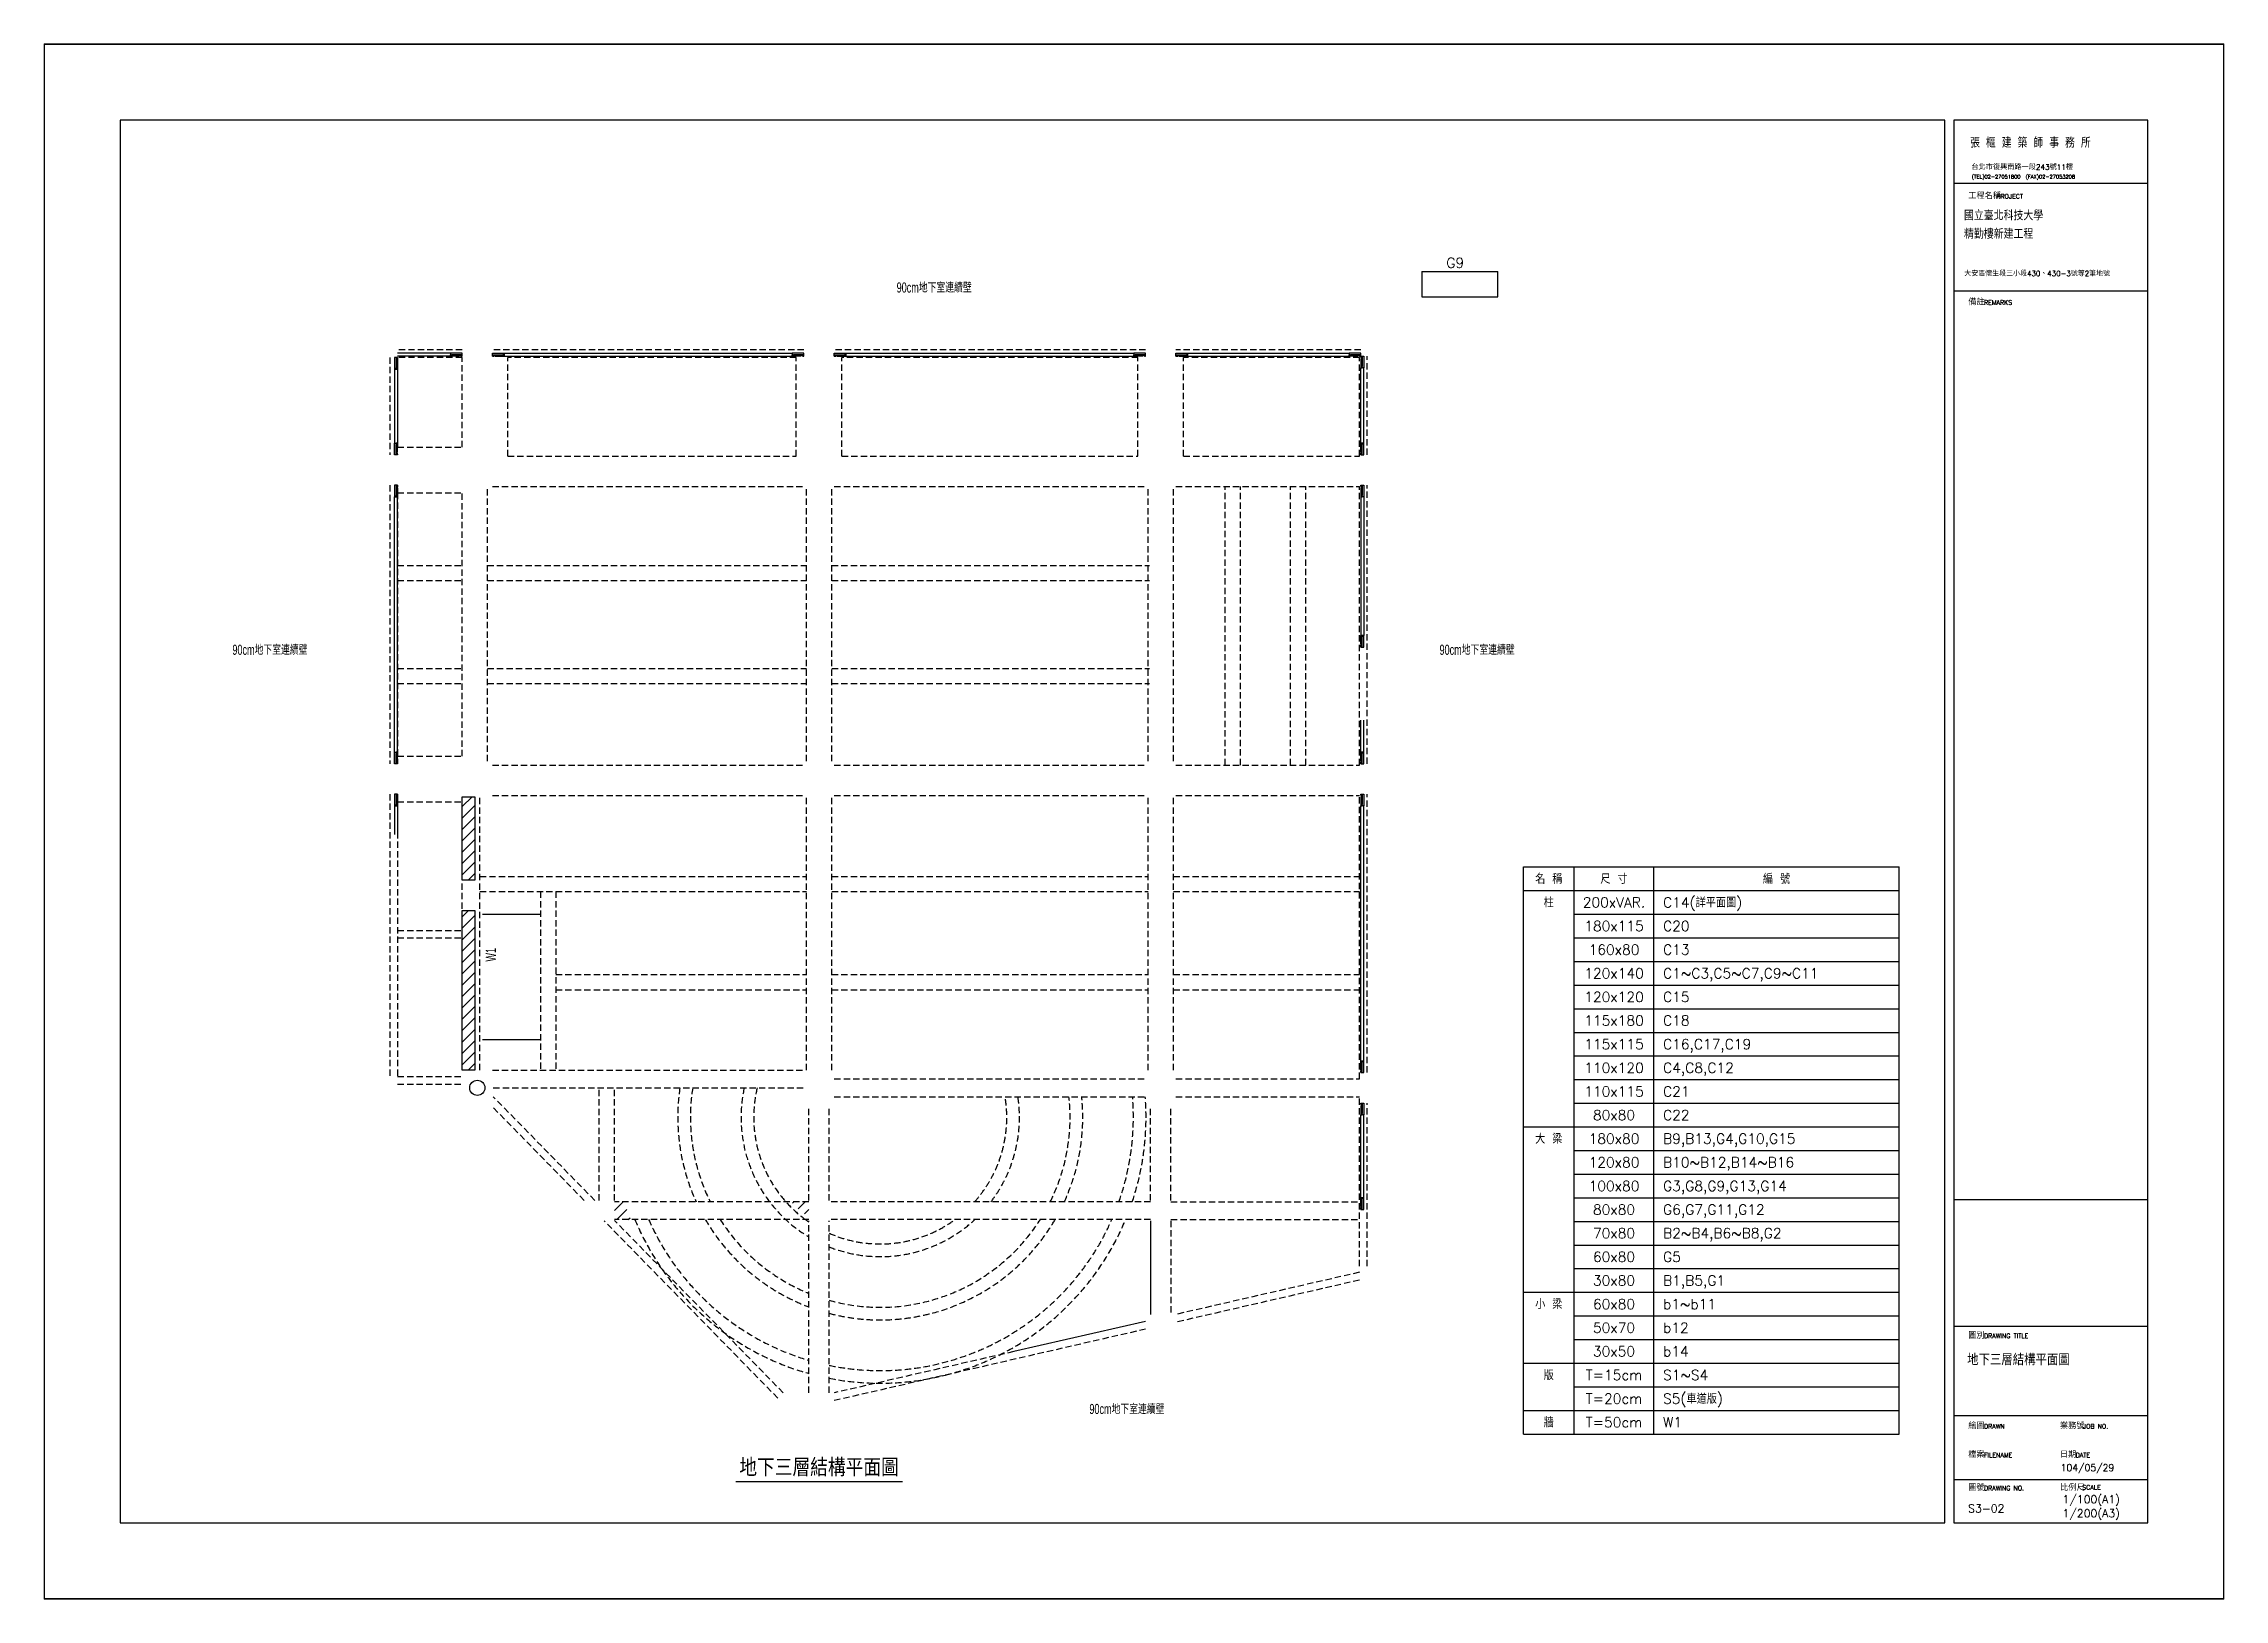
# Model space of a CAD drawing. Header units: millimetres. Extents: x -6716 to 14417, y -6142 to 137521.
# Drawn here: x -2 to 8613, y 118269 to 124414 of the extents above; entities that cross this region are included whole.
import ezdxf
from ezdxf.enums import TextEntityAlignment as Align

# ---------------------------------------------------------------- set-up
doc = ezdxf.new("R2010")
doc.units = ezdxf.units.MM
doc.header["$LTSCALE"] = 100
doc.linetypes.add('CENTER', pattern=[2, 1.25, -0.25, 0.25, -0.25])
doc.linetypes.add('HIDDEN', pattern=[0.375, 0.25, -0.125])
for name, color, linetype in [('0-BEAM01', 4, 'HIDDEN'), ('0-BEAM02', 241, 'HIDDEN'), ('0-HATCH', 9, 'Continuous'), ('0-NOTES', 7, 'Continuous'), ('0-TEXTN', 4, 'Continuous'), ('0-TEXTW', 3, 'Continuous'), ('0-WALL', 7, 'HIDDEN'), ('0-施工圖框$0$TEXT-圖框', 3, 'Continuous'), ('0-施工圖框$0$圖框', 7, 'Continuous'), ('A-DOOR', 4, 'Continuous'), ('A-復璧', 3, 'Continuous'), ('CTEXT', 7, 'Continuous'), ('TEXT-標題', 3, 'Continuous'), ('TITLE', 7, 'Continuous')]:
    doc.layers.add(name, color=color, linetype=linetype)
for name, color, linetype, lineweight in [('RA-Beam-Name', 2, 'CENTER', 0), ('RA-Floor-Origin', 3, 'Continuous', 30), ('RA-Floor.BoundingBox', 55, 'Continuous', 20)]:
    doc.layers.add(name, color=color, linetype=linetype, lineweight=lineweight)
doc.styles.add('0-施工圖框$0$TXT', font='romans.shx', dxfattribs={"bigfont": 'chineset.shx'})
doc.styles.add('3-AUCAD', font='aucad.shx', dxfattribs={"width": 0.67, "height": 30, "bigfont": 'single.shx'})

msp = doc.modelspace()

# ---------------------------------------------------------------- texts
at = {"layer": '0-TEXTN', "style": '0-施工圖框$0$TXT'}
for s, p in [('名 稱', (5943.6, 121114.8)), ('尺 寸', (6201.3, 121114.8)), ('編 號', (6843.4, 121114.8)), ('柱', (5943.6, 121021.4)), ('200xVAR.', (6201.3, 121021.4)), ('180x115', (6201.3, 120928.1)), ('160x80', (6201.3, 120834.8)), ('120x140', (6201.3, 120741.4)), ('120x120', (6201.3, 120648.1)), ('115x180', (6201.3, 120554.8)), ('115x115', (6201.3, 120461.4)), ('110x120', (6201.3, 120368.1)), ('110x115', (6201.3, 120274.8)), ('80x80', (6201.3, 120181.4)), ('大 梁', (5943.6, 120088.1)), ('180x80', (6201.3, 120088.1)), ('120x80', (6201.3, 119994.8)), ('100x80', (6201.3, 119901.4)), ('80x80', (6201.3, 119808.1)), ('70x80', (6201.3, 119714.8)), ('60x80', (6201.3, 119621.4)), ('30x80', (6201.3, 119528.1)), ('小 梁', (5943.6, 119434.8)), ('60x80', (6201.3, 119434.8)), ('50x70', (6201.3, 119341.4)), ('30x50', (6201.3, 119248.1)), ('版', (5943.6, 119154.8)), ('T=15cm', (6201.3, 119154.8)), ('T=20cm', (6201.3, 119061.4)), ('牆', (5943.6, 118968.1)), ('T=50cm', (6201.3, 118968.1))]:
    msp.add_text(s, height=40, dxfattribs=at).set_placement(p, align=Align.MIDDLE_CENTER)
for s, p in [('C14(詳平面圖)', (6395.2, 121001.4)), ('C20', (6395.2, 120908.1)), ('C13', (6395.2, 120814.8)), ('C1~C3,C5~C7,C9~C11', (6395.2, 120721.4)), ('C15', (6395.2, 120628.1)), ('C18', (6395.2, 120534.8)), ('C16,C17,C19', (6395.2, 120441.4)), ('C4,C8,C12', (6395.2, 120348.1)), ('C21', (6395.2, 120254.8)), ('C22', (6395.2, 120161.4)), ('B9,B13,G4,G10,G15', (6395.2, 120068.1)), ('B10~B12,B14~B16', (6395.2, 119974.8)), ('G3,G8,G9,G13,G14', (6395.2, 119881.4)), ('G6,G7,G11,G12', (6395.2, 119788.1)), ('B2~B4,B6~B8,G2', (6395.2, 119694.8)), ('G5', (6395.2, 119601.4)), ('B1,B5,G1', (6395.2, 119508.1)), ('b1~b11', (6395.2, 119414.8)), ('b12', (6395.2, 119321.4)), ('b14', (6395.2, 119228.1)), ('S1~S4', (6395.2, 119134.8)), ('S5(車道版)', (6395.2, 119041.4)), ('W1', (6395.2, 118948.1))]:
    msp.add_text(s, height=40, dxfattribs=at).set_placement(p)
at = {"layer": '0-TEXTW', "style": '3-AUCAD', "width": 0.67}
for p in [(3367.3, 123430.2), (743.3, 121999.3), (5512.1, 121999.3), (4128.8, 119000.6)]:
    msp.add_text('90cm地下室連續壁', height=40, dxfattribs=at).set_placement(p)
msp.add_text('W1', height=40, rotation=90, dxfattribs=at).set_placement((1784.1, 120787.8))
at = {"layer": '0-施工圖框$0$TEXT-圖框', "color": 3, "style": '0-施工圖框$0$TXT'}
msp.add_text('104/05/29', height=26.88, dxfattribs=at).set_placement((7965.6, 118775.4))
at = {"layer": '0-施工圖框$0$圖框', "color": 4, "style": '0-施工圖框$0$TXT'}
for s, height, p in [('張 樞 建 築 師 事 務 所', 35, (7608.3, 124002.9)), ('台北市復興南路一段243號11樓', 21, (7612.9, 123915.5)), ('(TEL)02-27051800  (FAX)02-27053208', 14.7, (7614.4, 123880.4)), ('工程名稱', 24, (7600.7, 123800.1)), ('PROJECT', 18, (7711.9, 123801.4)), ('備註', 24, (7600.7, 123380.6)), ('REMARKS', 18, (7663, 123381.8)), ('圖別', 24, (7600.7, 119298.9)), ('DRAWING TITLE', 18, (7663, 119300.1)), ('繪圖', 24, (7600.7, 118941.6)), ('DRAWN', 18, (7663, 118942.9)), ('業務號', 24, (7962.8, 118941.6)), ('JOB NO.', 18, (8053.9, 118942.9)), ('檔案', 24, (7600.7, 118828.2)), ('FILENAME', 18, (7663, 118829.5)), ('日期', 24, (7962.8, 118828.2)), ('DATE', 18, (8025.1, 118829.5)), ('圖號', 24, (7600.7, 118697.6)), ('DRAWING NO.', 18, (7663, 118698.9)), ('比例尺', 24, (7963.6, 118697.7)), ('SCALE', 18, (8051.1, 118702))]:
    msp.add_text(s, height=height, dxfattribs=at).set_placement(p)
at = {"layer": '0-施工圖框$0$圖框', "color": 3, "style": '0-施工圖框$0$TXT'}
for s, height, p in [('國立臺北科技大學', 34.02, (7583.8, 123716.1)), ('精勤樓新建工程', 34.02, (7583.8, 123643.2)), ('大安區懷生段三小段430、430-3號等2筆地號', 20.412, (7584.9, 123495.2))]:
    msp.add_text(s, height=height, dxfattribs=at).set_placement(p)
at = {"layer": 'CTEXT', "style": '0-施工圖框$0$TXT'}
msp.add_text('地下三層結構平面圖', height=70, dxfattribs=at).set_placement((3060.8, 118754.4), align=Align.CENTER)
at = {"layer": 'RA-Beam-Name', "style": '0-施工圖框$0$TXT'}
msp.add_text('G9', height=40, dxfattribs=at).set_placement((5538.9, 123527.7))
at = {"layer": 'TEXT-標題', "ltscale": 200, "style": '0-施工圖框$0$TXT'}
for s, height, p in [('地下三層結構平面圖', 45, (7596.5, 119193.3)), ('S3-02', 31.5, (7600.3, 118611.8)), ('1/100(A1)', 31.5, (7973, 118648.1)), ('1/200(A3)', 31.5, (7973, 118592.8))]:
    msp.add_text(s, height=height, dxfattribs=at).set_placement(p)

# ---------------------------------------------------------------- hatches: boundary and pattern name
at = {"layer": '0-HATCH'}
h = msp.add_hatch(dxfattribs=at)
h.set_pattern_fill('ANSI31', color=256, scale=10, style=0)
h.set_pattern_definition([(45, (3e-06, 19170), (-22.45064, 22.45064), [])])
h.paths.add_polyline_path([(1700.8, 121109), (1650.8, 121109), (1650.8, 121439), (1700.8, 121439)])
h = msp.add_hatch(dxfattribs=at)
h.set_pattern_fill('ANSI31', color=256, scale=10, style=0)
h.set_pattern_definition([(45, (-3e-06, 18420), (-22.45064, 22.45064), [])])
h.paths.add_polyline_path([(1700.8, 120359), (1650.8, 120359), (1650.8, 120989), (1700.8, 120989)])
h = msp.add_hatch(dxfattribs=at)
h.set_pattern_fill('ANSI31', color=256, scale=10, style=0)
h.paths.add_polyline_path([(2291.1, 119839), (2252.6, 119839), (2252.6, 119769), (2316.9, 119769, -0.01752)])
h = msp.add_hatch(dxfattribs=at)
h.set_pattern_fill('ANSI31', color=256, scale=10, style=0)
h.paths.add_polyline_path([(3020.8, 119839), (2950.3, 119839, 0.048261), (3020.8, 119777.6)])

# ---------------------------------------------------------------- linework, layer by layer
for p, q in [((5442.7, 123513.5), (5742.7, 123513.5)), ((5442.7, 123513.5), (5442.7, 123413.5)), ((5742.7, 123413.5), (5742.7, 123513.5)), ((5442.7, 123413.5), (5742.7, 123413.5)), ((1960.8, 120974), (1730.8, 120974)), ((1960.8, 120479), (1730.8, 120479))]:
    msp.add_line(p, q)
at = {"layer": '0-BEAM01'}
for p, q in [((1650.8, 123204), (1395.8, 123204)), ((3000.8, 123204), (1770.8, 123204)), ((4350.8, 123204), (3120.8, 123204)), ((5200.8, 123204), (4470.8, 123204)), ((1365.8, 123174), (1365.8, 122789)), ((1650.8, 123174), (1395.8, 123174)), ((1395.8, 123174), (1395.8, 122819)), ((1650.8, 122819), (1650.8, 123174)), ((2970.8, 123174), (1830.8, 123174)), ((1830.8, 122784), (1830.8, 123174)), ((2970.8, 122784), (2970.8, 123174)), ((4320.8, 123174), (3150.8, 123174)), ((3150.8, 122784), (3150.8, 123174)), ((4320.8, 122784), (4320.8, 123174)), ((5195.8, 123174), (4500.8, 123174)), ((4500.8, 122784), (4500.8, 123174)), ((5195.8, 122784), (5195.8, 123174)), ((5225.8, 122789), (5225.8, 123179)), ((1395.8, 122819), (1650.8, 122819)), ((1830.8, 122784), (2970.8, 122784)), ((3150.8, 122784), (4320.8, 122784)), ((4500.8, 122784), (5195.8, 122784)), ((1365.8, 122669), (1365.8, 121569)), ((1395.8, 122639), (1395.8, 121569)), ((1395.8, 122639), (1650.8, 122639)), ((1650.8, 121599), (1650.8, 122639)), ((1750.8, 121579), (1750.8, 122659)), ((1770.8, 122664), (3000.8, 122664)), ((3010.8, 121579), (3010.8, 122659)), ((3110.8, 121579), (3110.8, 122659)), ((3120.8, 122664), (4350.8, 122664)), ((4360.8, 121579), (4360.8, 122659)), ((4460.8, 121579), (4460.8, 122659)), ((4470.8, 122664), (5195.8, 122664)), ((5195.8, 121564), (5195.8, 122664)), ((5225.8, 121569), (5225.8, 122669)), ((1395.8, 121599), (1650.8, 121599)), ((1770.8, 121564), (3000.8, 121564)), ((3120.8, 121564), (4350.8, 121564)), ((4470.8, 121564), (5195.8, 121564)), ((1365.8, 121449), (1365.8, 120334)), ((1395.8, 121449), (1395.8, 120334)), ((1395.8, 121419), (1650.8, 121419)), ((1650.8, 120359), (1650.8, 121439)), ((1720.8, 120359), (1720.8, 121439)), ((1770.8, 121444), (3000.8, 121444)), ((3010.8, 120359), (3010.8, 121439)), ((3110.8, 120359), (3110.8, 121439)), ((3120.8, 121444), (4350.8, 121444)), ((4360.8, 120359), (4360.8, 121439)), ((4460.8, 120359), (4460.8, 121439)), ((4470.8, 121444), (5195.8, 121444)), ((5195.8, 120324), (5195.8, 121444)), ((5225.8, 120349), (5225.8, 121449)), ((1770.8, 120359), (3000.8, 120359)), ((1395.8, 120334), (1650.8, 120334)), ((1395.8, 120304), (1650.8, 120304)), ((1773.6, 120289), (3000.8, 120289)), ((2192.6, 119844), (2192.6, 120289)), ((2252.6, 119844), (2252.6, 120289)), ((3120.8, 120324), (4350.8, 120324)), ((4470.8, 120324), (5195.8, 120324)), ((2133.3, 119844), (1765.9, 120219)), ((2175.3, 119844), (1773.6, 120254)), ((3020.8, 119844), (3020.8, 120219)), ((3100.8, 119844), (3100.8, 120219)), ((3120.8, 120254), (4350.8, 120254)), ((4370.8, 119844), (4370.8, 120219)), ((4450.8, 119844), (4450.8, 120219)), ((4470.8, 120254), (5195.8, 120254)), ((5195.8, 119584), (5195.8, 120254)), ((5225.8, 119584), (5225.8, 120229)), ((3020.8, 119839), (2252.6, 119839)), ((4370.8, 119839), (3100.8, 119839)), ((4450.8, 119839), (5195.8, 119839)), ((2898.1, 119063.4), (2211.7, 119764)), ((3020.8, 119769), (2252.6, 119769)), ((2919.5, 119084.4), (2252.6, 119765.1)), ((3020.8, 119084.4), (3020.8, 119764)), ((4370.8, 119769), (3100.8, 119769)), ((3100.8, 119084.4), (3100.8, 119764)), ((4450.8, 119769), (5195.8, 119769)), ((4450.8, 119764), (4450.8, 119394.1)), ((5195.8, 119560.4), (4470.8, 119394.1)), ((5195.8, 119529.6), (4470.8, 119363.3)), ((4350.8, 119335.8), (3120.8, 119053.6)), ((3830, 119247.1), (3120.8, 119084.4))]:
    msp.add_line(p, q, dxfattribs=at)
at = {"layer": '0-BEAM01', "linetype": 'Continuous'}
for p, q in [((4370.8, 119764), (4370.8, 119394.1)), ((4350.8, 119366.6), (3830, 119247.1))]:
    msp.add_line(p, q, dxfattribs=at)
at = {"layer": '0-BEAM02'}
for p, q in [((4665.8, 121564), (4665.8, 122664)), ((4725.8, 121564), (4725.8, 122664)), ((4923.8, 121564), (4923.8, 122664)), ((4983.8, 121564), (4983.8, 122664)), ((1395.8, 122352.3), (1650.8, 122352.3)), ((1750.8, 122352.3), (3010.8, 122352.3)), ((3110.8, 122352.3), (4365.8, 122352.3)), ((1395.8, 122292.3), (1650.8, 122292.3)), ((1750.8, 122292.3), (3010.8, 122292.3)), ((3110.8, 122292.3), (4365.8, 122292.3)), ((1395.8, 121945.6), (1650.8, 121945.6)), ((1750.8, 121945.6), (3010.8, 121945.6)), ((3110.8, 121945.6), (4365.8, 121945.6)), ((1395.8, 121885.6), (1650.8, 121885.6)), ((1750.8, 121885.6), (3010.8, 121885.6)), ((3110.8, 121885.6), (4365.8, 121885.6)), ((1720.8, 121124), (3010.8, 121124)), ((1720.8, 121064), (3010.8, 121064)), ((1960.8, 121064), (1960.8, 120359)), ((2020.8, 121064), (2020.8, 120359)), ((3110.8, 121124), (4360.8, 121124)), ((3110.8, 121064), (4360.8, 121064)), ((4460.8, 121124), (5195.8, 121124)), ((4460.8, 121064), (5195.8, 121064)), ((1395.8, 120911), (1650.8, 120911)), ((1395.8, 120881), (1650.8, 120881)), ((2020.8, 120736.5), (3010.8, 120736.5)), ((3110.8, 120736.5), (4360.8, 120736.5)), ((4460.8, 120736.5), (5195.8, 120736.5)), ((2020.8, 120676.5), (3010.8, 120676.5)), ((3110.8, 120676.5), (4360.8, 120676.5)), ((4460.8, 120676.5), (5195.8, 120676.5))]:
    msp.add_line(p, q, dxfattribs=at)
msp.add_lwpolyline([(3100.8, 119141.9, 0.110738), (3560.1, 119154.4, 0.236448), (4272, 119769)], format="xyb", dxfattribs=at)
for radius, start, end in [(800, 171.61796, 204.62813), (750, 171.05472, 206.39192), (550, 167.75846, 239.17744), (500, 166.5123, 235.69354), (500, 318.18225, 9.39481), (550, 322.68847, 8.53404), (750, 333.60808, 6.24755), (800, 335.37187, 5.85567), (1000, 340.52584, 4.68159), (1050, 341.48781, 4.4582), (1050, 202.59241, 254.43151), (1000, 203.78975, 253.63176), (800, 210.28006, 249.37427), (750, 212.53687, 247.92957), (500, 233.78089, 235.69354), (550, 248.47381, 312.82602), (500, 246.19538, 306.21911), (750, 254.39051, 327.46313), (800, 255.3886, 329.71994), (1000, 258.3572, 336.21025)]:
    msp.add_arc((3302.6, 120172.3), radius, start, end, dxfattribs=at)
at = {"layer": '0-NOTES'}
for p, q in [((5843.8, 118921.4), (5843.8, 121161.4)), ((5843.8, 121161.4), (7327.6, 121161.4)), ((6043.4, 118921.4), (6043.4, 121161.4)), ((6359.2, 118921.4), (6359.2, 121161.4)), ((7327.6, 118921.4), (7327.6, 121161.4)), ((5843.8, 121068.1), (7327.6, 121068.1)), ((5843.8, 120134.8), (7327.6, 120134.8)), ((5843.8, 119481.4), (7327.6, 119481.4)), ((5843.8, 119201.4), (7327.6, 119201.4)), ((5843.8, 119014.8), (7327.6, 119014.8)), ((5843.8, 118921.4), (7327.6, 118921.4))]:
    msp.add_line(p, q, dxfattribs=at)
at = {"layer": '0-NOTES', "color": 3}
for p, q in [((6043.4, 120974.8), (7327.6, 120974.8)), ((6043.4, 120881.4), (7327.6, 120881.4)), ((6043.4, 120788.1), (7327.6, 120788.1)), ((6043.4, 120694.8), (7327.6, 120694.8)), ((6043.4, 120601.4), (7327.6, 120601.4)), ((6043.4, 120508.1), (7327.6, 120508.1)), ((6043.4, 120414.8), (7327.6, 120414.8)), ((6043.4, 120321.4), (7327.6, 120321.4)), ((6043.4, 120228.1), (7327.6, 120228.1)), ((6043.4, 120041.4), (7327.6, 120041.4)), ((6043.4, 119948.1), (7327.6, 119948.1)), ((6043.4, 119854.8), (7327.6, 119854.8)), ((6043.4, 119761.4), (7327.6, 119761.4)), ((6043.4, 119668.1), (7327.6, 119668.1)), ((6043.4, 119574.8), (7327.6, 119574.8)), ((6043.4, 119388.1), (7327.6, 119388.1)), ((6043.4, 119294.8), (7327.6, 119294.8)), ((6043.4, 119108.1), (7327.6, 119108.1))]:
    msp.add_line(p, q, dxfattribs=at)
at = {"layer": '0-WALL', "color": 40, "linetype": 'Continuous'}
for points in [[(1700.8, 121109), (1650.8, 121109), (1650.8, 121439), (1700.8, 121439)], [(1700.8, 120359), (1650.8, 120359), (1650.8, 120989), (1700.8, 120989)]]:
    msp.add_lwpolyline(points, close=True, dxfattribs=at)
at = {"layer": '0-施工圖框$0$圖框', "color": 1}
for p, q in [((8310, 124111), (7544.1, 124111)), ((7544.1, 124111), (7544.1, 119846.9)), ((8310, 119846.9), (8310, 124111)), ((8310, 123861), (7544.1, 123861)), ((8310, 123436), (7544.1, 123436)), ((7544.1, 119846.9), (7544.1, 118571)), ((8310, 119846.9), (7544.1, 119846.9)), ((8310, 118571), (8310, 119846.9)), ((8310, 119346.9), (7544.1, 119346.9)), ((8310, 118993.6), (7544.1, 118993.6)), ((8310, 118740.1), (7544.1, 118740.1)), ((7544.1, 118571), (8310, 118571))]:
    msp.add_line(p, q, dxfattribs=at)
at = {"layer": 'A-DOOR', "color": 35}
for points in [[(1383.8, 123174), (1383.8, 123128)], [(1390.8, 123174), (1390.8, 123169), (1393.8, 123169), (1393.8, 123171), (1395.8, 123171), (1395.8, 123174), (1390.8, 123174)], [(1390.8, 123169), (1390.8, 123133)], [(1390.8, 123128), (1390.8, 123133), (1393.8, 123133), (1393.8, 123131), (1395.8, 123131), (1395.8, 123128), (1390.8, 123128)], [(1393.8, 123171), (1393.8, 123131)], [(1395.8, 123174), (1395.8, 123167)], [(1395.8, 123163), (1395.8, 123128)], [(1650.8, 123191), (1604.8, 123191)], [(1604.8, 123184), (1609.8, 123184), (1609.8, 123181), (1607.8, 123181), (1607.8, 123179), (1604.8, 123179), (1604.8, 123184)], [(1639.8, 123179), (1604.8, 123179)], [(1647.8, 123181), (1607.8, 123181)], [(1645.8, 123184), (1609.8, 123184)], [(1650.8, 123179), (1643.8, 123179)], [(1650.8, 123184), (1645.8, 123184), (1645.8, 123181), (1647.8, 123181), (1647.8, 123179), (1650.8, 123179), (1650.8, 123184)], [(1770.8, 123191), (1816.8, 123191)], [(1770.8, 123184), (1775.8, 123184), (1775.8, 123181), (1773.8, 123181), (1773.8, 123179), (1770.8, 123179), (1770.8, 123184)], [(1770.8, 123179), (1777.7, 123179)], [(1773.8, 123181), (1813.8, 123181)], [(1775.8, 123184), (1811.8, 123184)], [(1781.7, 123179), (1816.8, 123179)], [(1816.8, 123184), (1811.8, 123184), (1811.8, 123181), (1813.8, 123181), (1813.8, 123179), (1816.8, 123179), (1816.8, 123184)], [(3000.8, 123191), (2954.8, 123191)], [(2954.8, 123184), (2959.8, 123184), (2959.8, 123181), (2957.8, 123181), (2957.8, 123179), (2954.8, 123179), (2954.8, 123184)], [(2989.8, 123179), (2954.8, 123179)], [(2997.8, 123181), (2957.8, 123181)], [(2995.8, 123184), (2959.8, 123184)], [(3000.8, 123179), (2993.8, 123179)], [(3000.8, 123184), (2995.8, 123184), (2995.8, 123181), (2997.8, 123181), (2997.8, 123179), (3000.8, 123179), (3000.8, 123184)], [(3120.8, 123191), (3166.8, 123191)], [(3120.8, 123184), (3125.8, 123184), (3125.8, 123181), (3123.8, 123181), (3123.8, 123179), (3120.8, 123179), (3120.8, 123184)], [(3120.8, 123179), (3127.7, 123179)], [(3123.8, 123181), (3163.8, 123181)], [(3125.8, 123184), (3161.8, 123184)], [(3131.7, 123179), (3166.8, 123179)], [(3166.8, 123184), (3161.8, 123184), (3161.8, 123181), (3163.8, 123181), (3163.8, 123179), (3166.8, 123179), (3166.8, 123184)], [(4350.8, 123191), (4304.8, 123191)], [(4304.8, 123184), (4309.8, 123184), (4309.8, 123181), (4307.8, 123181), (4307.8, 123179), (4304.8, 123179), (4304.8, 123184)], [(4339.8, 123179), (4304.8, 123179)], [(4347.8, 123181), (4307.8, 123181)], [(4345.8, 123184), (4309.8, 123184)], [(4350.8, 123179), (4343.8, 123179)], [(4350.8, 123184), (4345.8, 123184), (4345.8, 123181), (4347.8, 123181), (4347.8, 123179), (4350.8, 123179), (4350.8, 123184)], [(4470.8, 123191), (4516.8, 123191)], [(4470.8, 123184), (4475.8, 123184), (4475.8, 123181), (4473.8, 123181), (4473.8, 123179), (4470.8, 123179), (4470.8, 123184)], [(4470.8, 123179), (4477.7, 123179)], [(4473.8, 123181), (4513.8, 123181)], [(4475.8, 123184), (4511.8, 123184)], [(4481.7, 123179), (4516.8, 123179)], [(4516.8, 123184), (4511.8, 123184), (4511.8, 123181), (4513.8, 123181), (4513.8, 123179), (4516.8, 123179), (4516.8, 123184)], [(5200.8, 123191), (5154.8, 123191)], [(5154.8, 123184), (5159.8, 123184), (5159.8, 123181), (5157.8, 123181), (5157.8, 123179), (5154.8, 123179), (5154.8, 123184)], [(5189.8, 123179), (5154.8, 123179)], [(5197.8, 123181), (5157.8, 123181)], [(5195.8, 123184), (5159.8, 123184)], [(5200.8, 123179), (5193.8, 123179)], [(5200.8, 123184), (5195.8, 123184), (5195.8, 123181), (5197.8, 123181), (5197.8, 123179), (5200.8, 123179), (5200.8, 123184)], [(5205.8, 123179), (5205.8, 123174), (5202.8, 123174), (5202.8, 123176), (5200.8, 123176), (5200.8, 123179), (5205.8, 123179)], [(5200.8, 123179), (5200.8, 123172)], [(5200.8, 123168), (5200.8, 123133)], [(5205.8, 123133), (5205.8, 123138), (5202.8, 123138), (5202.8, 123136), (5200.8, 123136), (5200.8, 123133), (5205.8, 123133)], [(5202.8, 123176), (5202.8, 123136)], [(5205.8, 123174), (5205.8, 123138)], [(5212.8, 123179), (5212.8, 123133)], [(1383.8, 122789), (1383.8, 122835)], [(1390.8, 122835), (1390.8, 122830), (1393.8, 122830), (1393.8, 122832), (1395.8, 122832), (1395.8, 122835), (1390.8, 122835)], [(1390.8, 122794), (1390.8, 122830)], [(1390.8, 122789), (1390.8, 122794), (1393.8, 122794), (1393.8, 122792), (1395.8, 122792), (1395.8, 122789), (1390.8, 122789)], [(1393.8, 122792), (1393.8, 122832)], [(1395.8, 122799.9), (1395.8, 122835)], [(1395.8, 122789), (1395.8, 122795.9)], [(5205.8, 122835), (5205.8, 122830), (5202.8, 122830), (5202.8, 122832), (5200.8, 122832), (5200.8, 122835), (5205.8, 122835)], [(5200.8, 122799.9), (5200.8, 122835)], [(5200.8, 122789), (5200.8, 122795.9)], [(5205.8, 122789), (5205.8, 122794), (5202.8, 122794), (5202.8, 122792), (5200.8, 122792), (5200.8, 122789), (5205.8, 122789)], [(5202.8, 122792), (5202.8, 122832)], [(5205.8, 122794), (5205.8, 122830)], [(5212.8, 122789), (5212.8, 122835)], [(1383.8, 122669), (1383.8, 122623)], [(1390.8, 122669), (1390.8, 122664), (1393.8, 122664), (1393.8, 122666), (1395.8, 122666), (1395.8, 122669), (1390.8, 122669)], [(1390.8, 122664), (1390.8, 122628)], [(1390.8, 122623), (1390.8, 122628), (1393.8, 122628), (1393.8, 122626), (1395.8, 122626), (1395.8, 122623), (1390.8, 122623)], [(1393.8, 122666), (1393.8, 122626)], [(1395.8, 122669), (1395.8, 122662)], [(1395.8, 122658), (1395.8, 122623)], [(5205.8, 122669), (5205.8, 122664), (5202.8, 122664), (5202.8, 122666), (5200.8, 122666), (5200.8, 122669), (5205.8, 122669)], [(5200.8, 122669), (5200.8, 122662)], [(5200.8, 122658), (5200.8, 122623)], [(5205.8, 122623), (5205.8, 122628), (5202.8, 122628), (5202.8, 122626), (5200.8, 122626), (5200.8, 122623), (5205.8, 122623)], [(5202.8, 122666), (5202.8, 122626)], [(5205.8, 122664), (5205.8, 122628)], [(5212.8, 122669), (5212.8, 122623)], [(5205.8, 122076), (5205.8, 122071), (5202.8, 122071), (5202.8, 122073), (5200.8, 122073), (5200.8, 122076), (5205.8, 122076)], [(5200.8, 122040.9), (5200.8, 122076)], [(5212.8, 122030), (5212.8, 122076)], [(5200.8, 122030), (5200.8, 122036.9)], [(5205.8, 122030), (5205.8, 122035), (5202.8, 122035), (5202.8, 122033), (5200.8, 122033), (5200.8, 122030), (5205.8, 122030)], [(5202.8, 122033), (5202.8, 122073)], [(5205.8, 122035), (5205.8, 122071)], [(1383.8, 121569), (1383.8, 121615)], [(1390.8, 121615), (1390.8, 121610), (1393.8, 121610), (1393.8, 121612), (1395.8, 121612), (1395.8, 121615), (1390.8, 121615)], [(1390.8, 121574), (1390.8, 121610)], [(1390.8, 121569), (1390.8, 121574), (1393.8, 121574), (1393.8, 121572), (1395.8, 121572), (1395.8, 121569), (1390.8, 121569)], [(1393.8, 121572), (1393.8, 121612)], [(1395.8, 121579.9), (1395.8, 121615)], [(1395.8, 121569), (1395.8, 121575.9)], [(5205.8, 121615), (5205.8, 121610), (5202.8, 121610), (5202.8, 121612), (5200.8, 121612), (5200.8, 121615), (5205.8, 121615)], [(5200.8, 121579.9), (5200.8, 121615)], [(5200.8, 121569), (5200.8, 121575.9)], [(5205.8, 121569), (5205.8, 121574), (5202.8, 121574), (5202.8, 121572), (5200.8, 121572), (5200.8, 121569), (5205.8, 121569)], [(5202.8, 121572), (5202.8, 121612)], [(5205.8, 121574), (5205.8, 121610)], [(5212.8, 121569), (5212.8, 121615)], [(1383.8, 121449), (1383.8, 121403)], [(1390.8, 121449), (1390.8, 121444), (1393.8, 121444), (1393.8, 121446), (1395.8, 121446), (1395.8, 121449), (1390.8, 121449)], [(1390.8, 121444), (1390.8, 121408)], [(1390.8, 121403), (1390.8, 121408), (1393.8, 121408), (1393.8, 121406), (1395.8, 121406), (1395.8, 121403), (1390.8, 121403)], [(1393.8, 121446), (1393.8, 121406)], [(1395.8, 121449), (1395.8, 121442)], [(1395.8, 121438), (1395.8, 121403)], [(5205.8, 121449), (5205.8, 121444), (5202.8, 121444), (5202.8, 121446), (5200.8, 121446), (5200.8, 121449), (5205.8, 121449)], [(5200.8, 121449), (5200.8, 121442)], [(5200.8, 121438), (5200.8, 121403)], [(5205.8, 121403), (5205.8, 121408), (5202.8, 121408), (5202.8, 121406), (5200.8, 121406), (5200.8, 121403), (5205.8, 121403)], [(5202.8, 121446), (5202.8, 121406)], [(5205.8, 121444), (5205.8, 121408)], [(5212.8, 121449), (5212.8, 121403)], [(5205.8, 120395), (5205.8, 120390), (5202.8, 120390), (5202.8, 120392), (5200.8, 120392), (5200.8, 120395), (5205.8, 120395)], [(5200.8, 120359.9), (5200.8, 120395)], [(5200.8, 120349), (5200.8, 120355.9)], [(5205.8, 120349), (5205.8, 120354), (5202.8, 120354), (5202.8, 120352), (5200.8, 120352), (5200.8, 120349), (5205.8, 120349)], [(5202.8, 120352), (5202.8, 120392)], [(5205.8, 120354), (5205.8, 120390)], [(5212.8, 120349), (5212.8, 120395)], [(5205.8, 120229), (5205.8, 120224), (5202.8, 120224), (5202.8, 120226), (5200.8, 120226), (5200.8, 120229), (5205.8, 120229)], [(5200.8, 120229), (5200.8, 120222)], [(5200.8, 120218), (5200.8, 120183)], [(5205.8, 120183), (5205.8, 120188), (5202.8, 120188), (5202.8, 120186), (5200.8, 120186), (5200.8, 120183), (5205.8, 120183)], [(5202.8, 120226), (5202.8, 120186)], [(5205.8, 120224), (5205.8, 120188)], [(5212.8, 120229), (5212.8, 120183)], [(5205.8, 119855), (5205.8, 119850), (5202.8, 119850), (5202.8, 119852), (5200.8, 119852), (5200.8, 119855), (5205.8, 119855)], [(5200.8, 119819.9), (5200.8, 119855)], [(5202.8, 119812), (5202.8, 119852)], [(5205.8, 119814), (5205.8, 119850)], [(5212.8, 119809), (5212.8, 119855)], [(5200.8, 119809), (5200.8, 119815.9)], [(5205.8, 119809), (5205.8, 119814), (5202.8, 119814), (5202.8, 119812), (5200.8, 119812), (5200.8, 119809), (5205.8, 119809)]]:
    msp.add_lwpolyline(points, dxfattribs=at)
at = {"layer": 'A-復璧', "color": 144}
for points in [[(1395.8, 123174), (1383.8, 123174)], [(1383.8, 123128), (1383.8, 122835)], [(1383.8, 123128), (1395.8, 123128)], [(1604.8, 123191), (1395.8, 123191)], [(1604.8, 123179), (1395.8, 123179)], [(1395.8, 123128), (1395.8, 122835)], [(1604.8, 123191), (1604.8, 123179)], [(1650.8, 123179), (1650.8, 123191)], [(1770.8, 123179), (1770.8, 123191)], [(1816.8, 123191), (2954.8, 123191)], [(1816.8, 123191), (1816.8, 123179)], [(1816.8, 123179), (2954.8, 123179)], [(2954.8, 123191), (2954.8, 123179)], [(3000.8, 123179), (3000.8, 123191)], [(3120.8, 123179), (3120.8, 123191)], [(3166.8, 123191), (4304.8, 123191)], [(3166.8, 123191), (3166.8, 123179)], [(3166.8, 123179), (4304.8, 123179)], [(4304.8, 123191), (4304.8, 123179)], [(4350.8, 123179), (4350.8, 123191)], [(4470.8, 123179), (4470.8, 123191)], [(4516.8, 123191), (5154.8, 123191)], [(4516.8, 123191), (4516.8, 123179)], [(4516.8, 123179), (5154.8, 123179)], [(5154.8, 123191), (5154.8, 123179)], [(5200.8, 123179), (5200.8, 123191)], [(5200.8, 123179), (5212.8, 123179)], [(5200.8, 122835), (5200.8, 123133)], [(5212.8, 123133), (5200.8, 123133)], [(5212.8, 122835), (5212.8, 123133)], [(1383.8, 122835), (1395.8, 122835)], [(1395.8, 122789), (1383.8, 122789)], [(5212.8, 122835), (5200.8, 122835)], [(5200.8, 122789), (5212.8, 122789)], [(1395.8, 122669), (1383.8, 122669)], [(1383.8, 121615), (1383.8, 122623)], [(1383.8, 122623), (1395.8, 122623)], [(1395.8, 121615), (1395.8, 122623)], [(5200.8, 122669), (5212.8, 122669)], [(5200.8, 122623), (5200.8, 122076)], [(5212.8, 122623), (5200.8, 122623)], [(5212.8, 122623), (5212.8, 122076)], [(5212.8, 122076), (5200.8, 122076)], [(5200.8, 122030), (5212.8, 122030)], [(5200.8, 121615), (5200.8, 121741.1)], [(5212.8, 121615), (5212.8, 121741.1)], [(1383.8, 121615), (1395.8, 121615)], [(1395.8, 121569), (1383.8, 121569)], [(5212.8, 121615), (5200.8, 121615)], [(5200.8, 121569), (5212.8, 121569)], [(1395.8, 121449), (1383.8, 121449)], [(1383.8, 121403), (1383.8, 121289)], [(1383.8, 121403), (1395.8, 121403)], [(1395.8, 121403), (1395.8, 121289)], [(5200.8, 121449), (5212.8, 121449)], [(5200.8, 120395), (5200.8, 121403)], [(5212.8, 121403), (5200.8, 121403)], [(5212.8, 120395), (5212.8, 121403)], [(5212.8, 120395), (5200.8, 120395)], [(5200.8, 120349), (5212.8, 120349)], [(5200.8, 120229), (5212.8, 120229)], [(5200.8, 119855), (5200.8, 120183)], [(5212.8, 120183), (5200.8, 120183)], [(5212.8, 119855), (5212.8, 120183)], [(5212.8, 119855), (5200.8, 119855)], [(5200.8, 119809), (5212.8, 119809)]]:
    msp.add_lwpolyline(points, dxfattribs=at)
at = {"layer": 'Defpoints'}
for points in [[(0, 118271), (8610, 118271), (8610, 124411), (0, 124411)], [(300, 118571), (7508.4, 118571), (7508.4, 124111), (300, 124111)]]:
    msp.add_lwpolyline(points, close=True, dxfattribs=at)
at = {"layer": 'RA-Floor-Origin'}
msp.add_circle((1710.8, 120289), 30, dxfattribs=at)
at = {"layer": 'RA-Floor.BoundingBox', "const_width": 5}
msp.add_lwpolyline([(0, 124411), (8610, 124411), (8610, 118271), (0, 118271)], close=True, dxfattribs=at)
at = {"layer": 'TITLE', "color": 1}
msp.add_line((2731.6, 118734.4), (3389.9, 118734.4), dxfattribs=at)

msp.set_redraw_order([(e.dxf.handle, doc.entitydb.next_handle()) for e in msp.query("TEXT MTEXT ATTDEF DIMENSION ARC_DIMENSION")])  # texts and dimensions are drawn at this point

doc.saveas('drawing.dxf')
